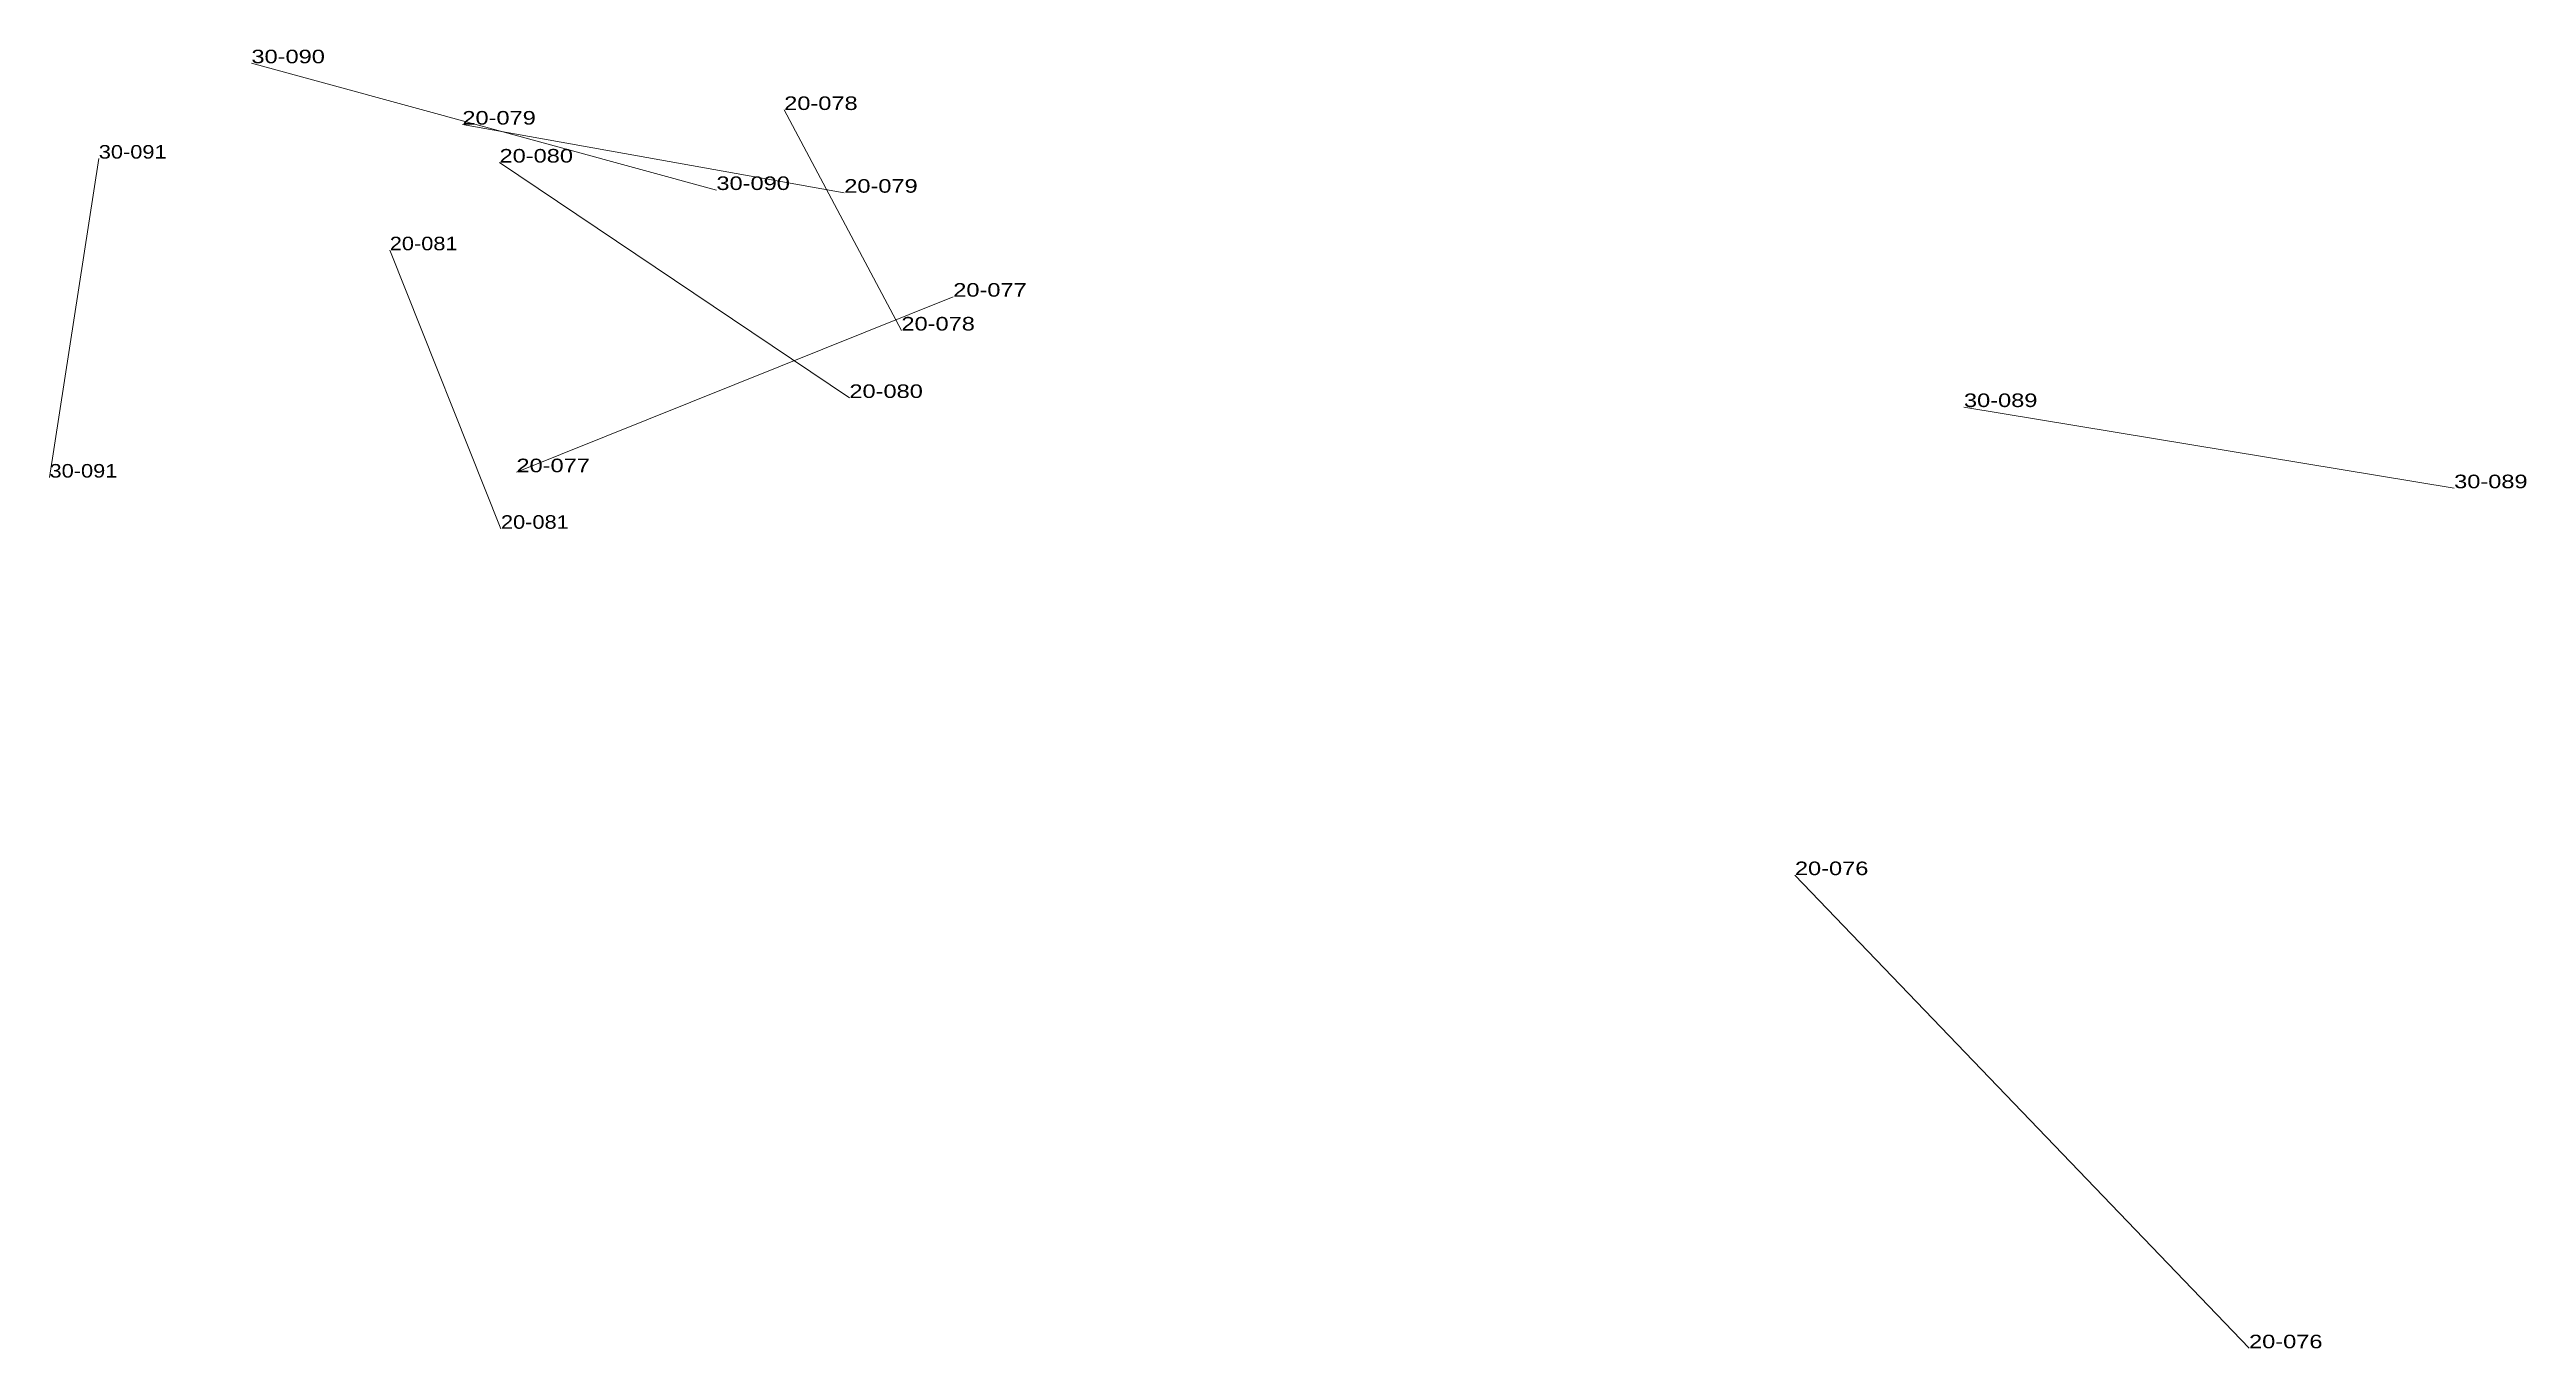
# Model space of a CAD drawing. Header units: metres. Extents: x 571156 to 607184, y 703608 to 727431.
# Drawn here: x 589155.3 to 589520.4, y 714537.1 to 714728.6 of the extents above; entities that cross this region are included whole.
import ezdxf

# ---------------------------------------------------------------- set-up
doc = ezdxf.new("R2010")
doc.units = ezdxf.units.M
doc.header["$LTSCALE"] = 0.8
doc.layers.add('60', color=7, linetype='Continuous', lineweight=13)
doc.layers.add('61', color=7, linetype='Continuous')

msp = doc.modelspace()

# ---------------------------------------------------------------- texts
at = {"layer": '60'}
for s, width, p in [('20-079', 1.3, (589216.18, 714717.55)), ('20-079', 1.3, (589216.18, 714717.55)), ('20-079', 1.3, (589216.18, 714717.55)), ('30-091', 1.2, (589162.59, 714712.53)), ('30-091', 1.2, (589162.59, 714712.53)), ('20-080', 1.3, (589221.66, 714711.95)), ('20-080', 1.3, (589221.66, 714711.95)), ('20-080', 1.3, (589221.66, 714711.95)), ('30-090', 1.3, (589253.63, 714707.9)), ('30-090', 1.3, (589253.63, 714707.9)), ('20-081', 1.2, (589205.48, 714699.01)), ('20-081', 1.2, (589205.48, 714699.01)), ('20-081', 1.2, (589205.48, 714699.01)), ('20-078', 1.3, (589280.9, 714687.18)), ('20-078', 1.3, (589280.9, 714687.18)), ('20-078', 1.3, (589280.9, 714687.18)), ('20-077', 1.3, (589224.15, 714666.28)), ('20-077', 1.3, (589224.15, 714666.28)), ('20-077', 1.3, (589224.15, 714666.28)), ('30-089', 1.3, (589509.77, 714663.92)), ('30-089', 1.3, (589509.77, 714663.92)), ('20-076', 1.3, (589479.54, 714537.08)), ('20-076', 1.3, (589479.54, 714537.08)), ('20-076', 1.3, (589479.54, 714537.08))]:
    msp.add_text(s, height=2, dxfattribs=dict(at, width=width)).set_placement(p)
at = {"layer": '61'}
for s, width, p in [('30-090', 1.3, (589185.09, 714726.59)), ('30-090', 1.3, (589185.09, 714726.59)), ('20-078', 1.3, (589263.62, 714719.7)), ('20-078', 1.3, (589263.62, 714719.7)), ('20-078', 1.3, (589263.62, 714719.7)), ('20-079', 1.3, (589272.47, 714707.5)), ('20-079', 1.3, (589272.47, 714707.5)), ('20-079', 1.3, (589272.47, 714707.5)), ('20-077', 1.3, (589288.54, 714692.17)), ('20-077', 1.3, (589288.54, 714692.17)), ('20-077', 1.3, (589288.54, 714692.17)), ('20-080', 1.3, (589273.23, 714677.23)), ('20-080', 1.3, (589273.23, 714677.23)), ('20-080', 1.3, (589273.23, 714677.23)), ('30-089', 1.3, (589437.52, 714675.89)), ('30-089', 1.3, (589437.52, 714675.89)), ('30-091', 1.2, (589155.33, 714665.49)), ('30-091', 1.2, (589155.33, 714665.49)), ('20-081', 1.2, (589221.87, 714657.94)), ('20-081', 1.2, (589221.87, 714657.94)), ('20-081', 1.2, (589221.87, 714657.94)), ('20-076', 1.3, (589412.6, 714606.86)), ('20-076', 1.3, (589412.6, 714606.86)), ('20-076', 1.3, (589412.6, 714606.86))]:
    msp.add_text(s, height=2, dxfattribs=dict(at, width=width)).set_placement(p)

# ---------------------------------------------------------------- linework, layer by layer
at = {"layer": '60'}
for p, q in [((589185.09, 714726.59), (589253.63, 714707.9)), ((589185.09, 714726.59), (589253.63, 714707.9)), ((589263.62, 714719.7), (589280.9, 714687.18)), ((589263.62, 714719.7), (589280.9, 714687.18)), ((589263.62, 714719.7), (589280.9, 714687.18)), ((589272.47, 714707.5), (589216.18, 714717.55)), ((589272.47, 714707.5), (589216.18, 714717.55)), ((589272.47, 714707.5), (589216.18, 714717.55)), ((589155.33, 714665.49), (589162.59, 714712.53)), ((589155.33, 714665.49), (589162.59, 714712.53)), ((589273.23, 714677.23), (589221.66, 714711.95)), ((589273.23, 714677.23), (589221.66, 714711.95)), ((589273.23, 714677.23), (589221.66, 714711.95)), ((589221.87, 714657.94), (589205.48, 714699.01)), ((589221.87, 714657.94), (589205.48, 714699.01)), ((589221.87, 714657.94), (589205.48, 714699.01)), ((589288.54, 714692.17), (589224.15, 714666.28)), ((589288.54, 714692.17), (589224.15, 714666.28)), ((589288.54, 714692.17), (589224.15, 714666.28)), ((589437.52, 714675.89), (589509.77, 714663.92)), ((589437.52, 714675.89), (589509.77, 714663.92)), ((589412.6, 714606.86), (589479.54, 714537.08)), ((589412.6, 714606.86), (589479.54, 714537.08)), ((589412.6, 714606.86), (589479.54, 714537.08))]:
    msp.add_line(p, q, dxfattribs=at)

msp.set_redraw_order([(e.dxf.handle, doc.entitydb.next_handle()) for e in msp.query("TEXT MTEXT ATTDEF DIMENSION ARC_DIMENSION")])  # texts and dimensions are drawn at this point

doc.saveas('drawing.dxf')
